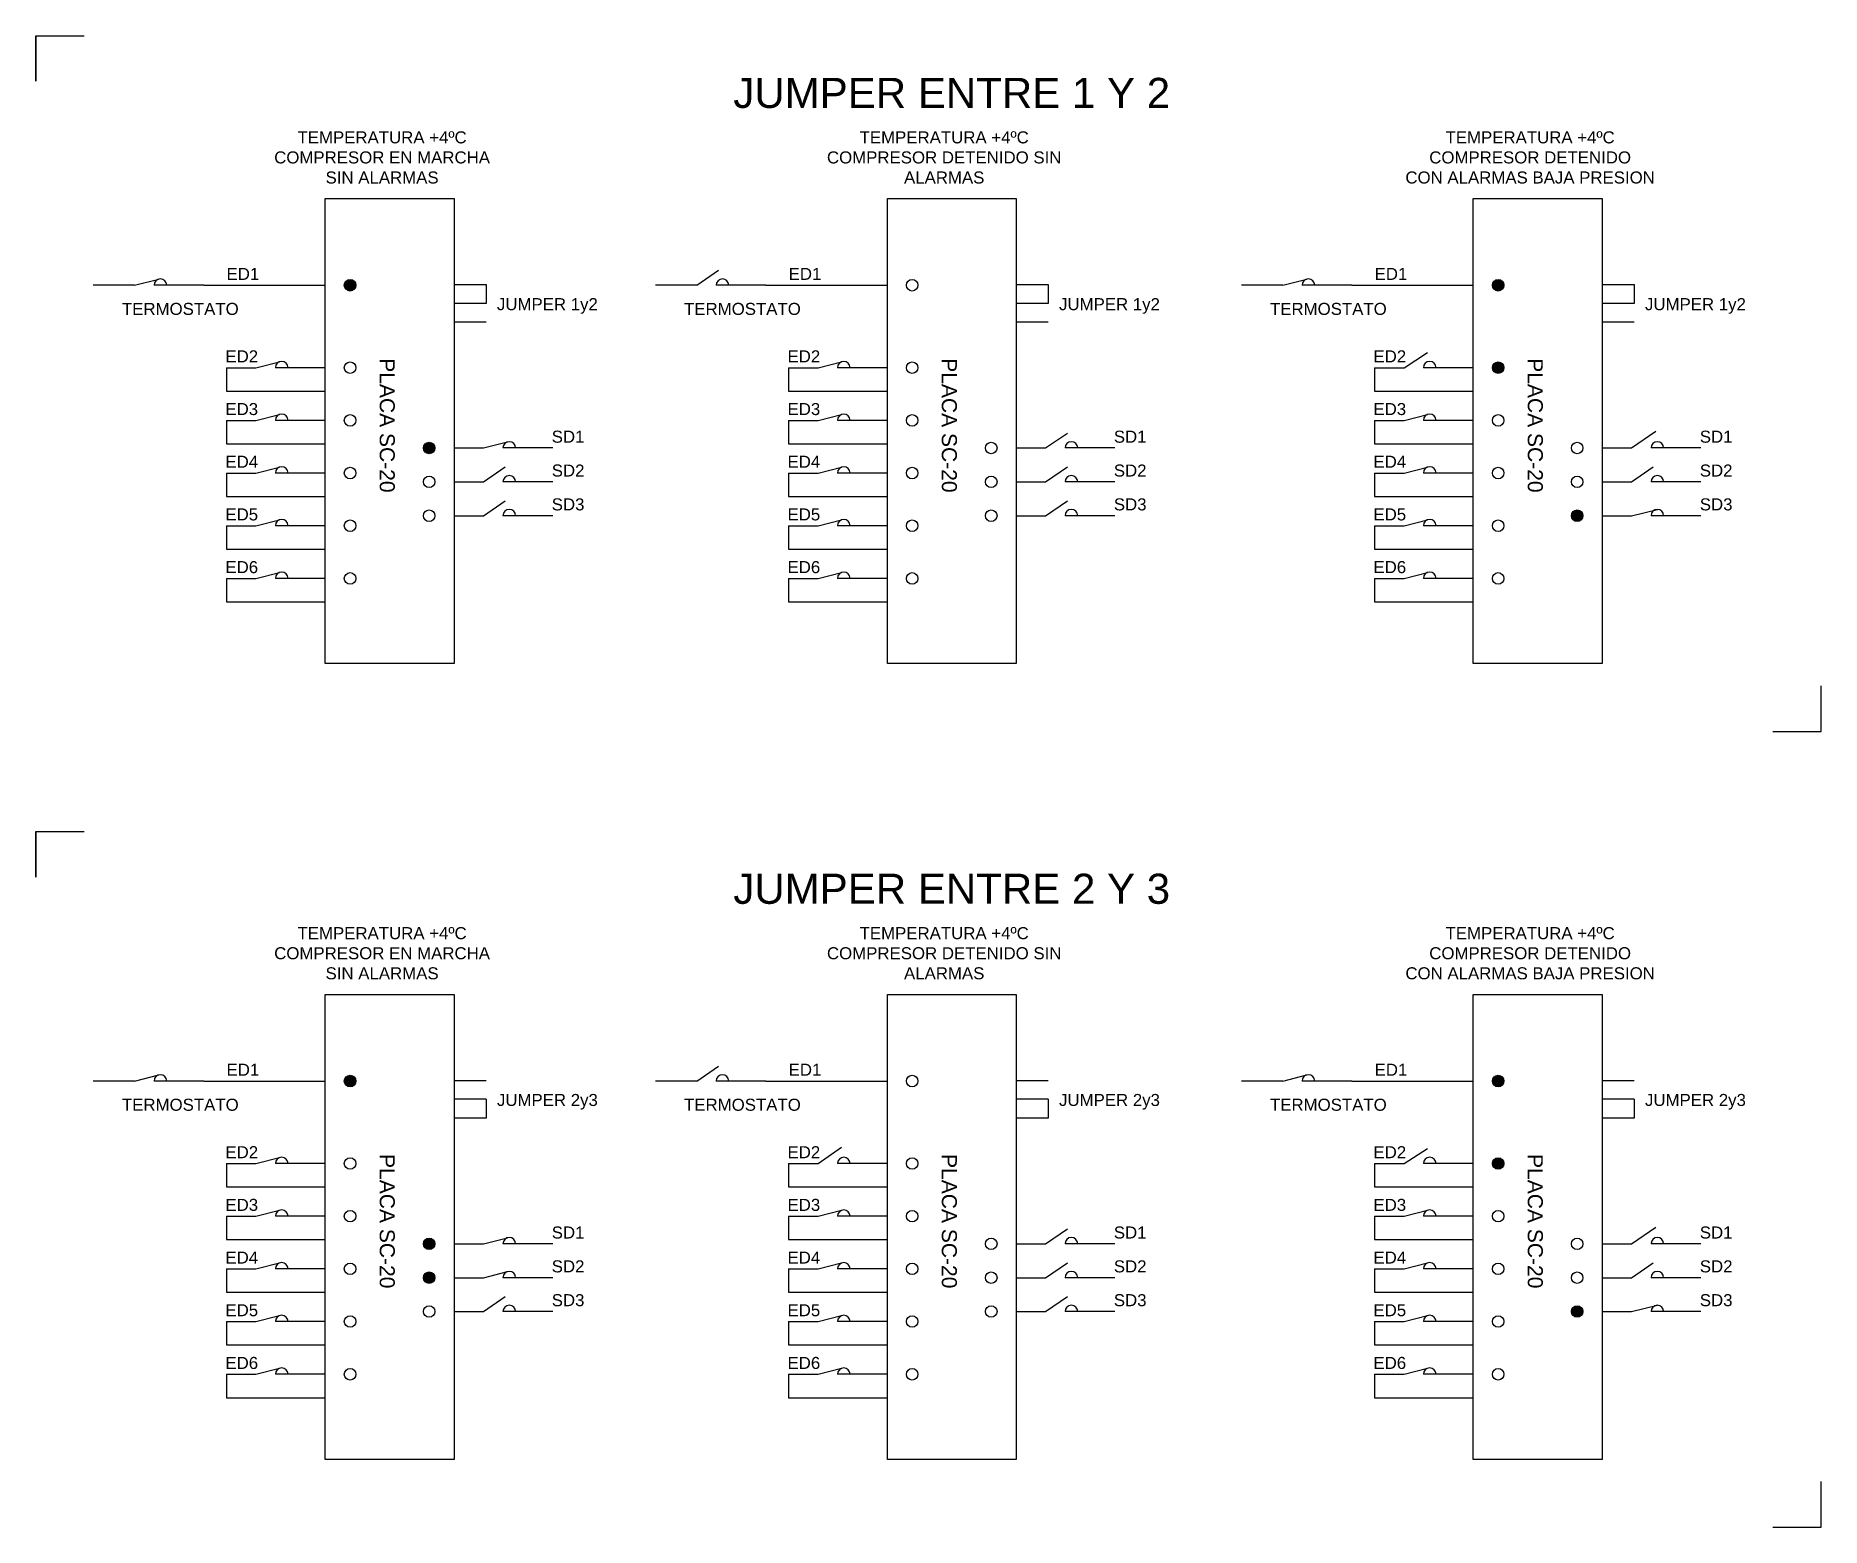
# Model space of a CAD drawing. Header units: millimetres. Extents: x -118 to 1430, y 370 to 1370.
# Drawn here: x 526 to 1120, y 875 to 1370 of the extents above; entities that cross this region are included whole.
import ezdxf

# ---------------------------------------------------------------- set-up
doc = ezdxf.new("R2010")
doc.units = ezdxf.units.MM
doc.layers.add('Z100', color=9, linetype='Continuous', plot=False)
doc.styles.get("Standard").update_dxf_attribs({"font": 'arial.ttf'})

msp = doc.modelspace()

# ---------------------------------------------------------------- texts
for s, width, insert, char_height, attachment_point in [('JUMPER ENTRE 1 Y 2', 237.8023, (830.88, 1351.2), 10, 5), ('TEMPERATURA +4ºC\\PCOMPRESOR EN MARCHA\\PSIN ALARMAS', 89.9328, (641.59, 1329.81), 4, 5), ('TEMPERATURA +4ºC\\PCOMPRESOR DETENIDO SIN ALARMAS', 89.9328, (828.38, 1329.81), 4, 5), ('TEMPERATURA +4ºC\\PCOMPRESOR DETENIDO\\PCON ALARMAS BAJA PRESION', 89.9328, (1023.09, 1329.81), 4, 5), ('ED1', 26.8139, (589.9, 1293.13), 4, 1), ('ED1', 26.8139, (776.69, 1293.13), 4, 1), ('ED1', 26.8139, (971.4, 1293.13), 4, 1), ('JUMPER 1y2', 36.5599, (679.75, 1283.08), 4, 1), ('JUMPER 1y2', 36.5599, (866.54, 1283.08), 4, 1), ('JUMPER 1y2', 36.5599, (1061.26, 1283.08), 4, 1), ('TERMOSTATO', 26.8139, (555.14, 1281.51), 4, 1), ('TERMOSTATO', 26.8139, (741.93, 1281.51), 4, 1), ('TERMOSTATO', 26.8139, (936.64, 1281.51), 4, 1), ('ED2', 26.8139, (589.52, 1265.74), 4, 1), ('ED2', 26.8139, (776.31, 1265.74), 4, 1), ('ED2', 26.8139, (971.02, 1265.74), 4, 1), ('ED3', 26.8139, (589.52, 1248.23), 4, 1), ('ED3', 26.8139, (776.31, 1248.23), 4, 1), ('ED3', 26.8139, (971.02, 1248.23), 4, 1), ('SD1', 26.8139, (697.96, 1239.05), 4, 1), ('SD1', 26.8139, (884.75, 1239.05), 4, 1), ('SD1', 26.8139, (1079.47, 1239.05), 4, 1), ('ED4', 26.8139, (589.52, 1230.72), 4, 1), ('ED4', 26.8139, (776.31, 1230.72), 4, 1), ('ED4', 26.8139, (971.02, 1230.72), 4, 1), ('SD2', 26.8139, (697.96, 1227.8), 4, 1), ('SD2', 26.8139, (884.75, 1227.8), 4, 1), ('SD2', 26.8139, (1079.47, 1227.8), 4, 1), ('SD3', 26.8139, (697.96, 1216.56), 4, 1), ('SD3', 26.8139, (884.75, 1216.56), 4, 1), ('SD3', 26.8139, (1079.47, 1216.56), 4, 1), ('ED5', 26.8139, (589.52, 1213.22), 4, 1), ('ED5', 26.8139, (776.31, 1213.22), 4, 1), ('ED5', 26.8139, (971.02, 1213.22), 4, 1), ('ED6', 26.8139, (589.52, 1195.71), 4, 1), ('ED6', 26.8139, (776.31, 1195.71), 4, 1), ('ED6', 26.8139, (971.02, 1195.71), 4, 1), ('JUMPER ENTRE 2 Y 3', 237.8023, (830.88, 1086.77), 10, 5), ('TEMPERATURA +4ºC\\PCOMPRESOR EN MARCHA\\PSIN ALARMAS', 89.9328, (641.59, 1065.39), 4, 5), ('TEMPERATURA +4ºC\\PCOMPRESOR DETENIDO SIN ALARMAS', 89.9328, (828.38, 1065.39), 4, 5), ('TEMPERATURA +4ºC\\PCOMPRESOR DETENIDO\\PCON ALARMAS BAJA PRESION', 89.9328, (1023.09, 1065.39), 4, 5), ('ED1', 26.8139, (589.9, 1028.71), 4, 1), ('ED1', 26.8139, (776.69, 1028.71), 4, 1), ('ED1', 26.8139, (971.4, 1028.71), 4, 1), ('TERMOSTATO', 26.8139, (555.14, 1017.08), 4, 1), ('JUMPER 2y3', 36.5599, (679.75, 1018.66), 4, 1), ('TERMOSTATO', 26.8139, (741.93, 1017.08), 4, 1), ('JUMPER 2y3', 36.5599, (866.54, 1018.66), 4, 1), ('TERMOSTATO', 26.8139, (936.64, 1017.08), 4, 1), ('JUMPER 2y3', 36.5599, (1061.26, 1018.66), 4, 1), ('ED2', 26.8139, (589.52, 1001.31), 4, 1), ('ED2', 26.8139, (776.31, 1001.31), 4, 1), ('ED2', 26.8139, (971.02, 1001.31), 4, 1), ('ED3', 26.8139, (589.52, 983.81), 4, 1), ('ED3', 26.8139, (776.31, 983.81), 4, 1), ('ED3', 26.8139, (971.02, 983.81), 4, 1), ('SD1', 26.8139, (697.96, 974.63), 4, 1), ('SD1', 26.8139, (884.75, 974.63), 4, 1), ('SD1', 26.8139, (1079.47, 974.63), 4, 1), ('ED4', 26.8139, (589.52, 966.3), 4, 1), ('SD2', 26.8139, (697.96, 963.38), 4, 1), ('ED4', 26.8139, (776.31, 966.3), 4, 1), ('SD2', 26.8139, (884.75, 963.38), 4, 1), ('ED4', 26.8139, (971.02, 966.3), 4, 1), ('SD2', 26.8139, (1079.47, 963.38), 4, 1), ('SD3', 26.8139, (697.96, 952.14), 4, 1), ('SD3', 26.8139, (884.75, 952.14), 4, 1), ('SD3', 26.8139, (1079.47, 952.14), 4, 1), ('ED5', 26.8139, (589.52, 948.8), 4, 1), ('ED5', 26.8139, (776.31, 948.8), 4, 1), ('ED5', 26.8139, (971.02, 948.8), 4, 1), ('ED6', 26.8139, (589.52, 931.29), 4, 1), ('ED6', 26.8139, (776.31, 931.29), 4, 1), ('ED6', 26.8139, (971.02, 931.29), 4, 1)]:
    msp.add_mtext_dynamic_manual_height_columns(s, width=width, gutter_width=12.5, heights=[0], dxfattribs=dict(insert=insert, char_height=char_height, attachment_point=attachment_point))
at = {"char_height": 5, "attachment_point": 1, "rotation": 270}
for insert in [(645.8, 1269.48), (832.59, 1269.48), (1027.31, 1269.48), (645.8, 1005.05), (832.59, 1005.05), (1027.31, 1005.05)]:
    msp.add_mtext_dynamic_manual_height_columns('\\pi6.3607;PLACA SC-20', width=56.4935, gutter_width=12.5, heights=[33.31], dxfattribs=dict(at, insert=insert))

# ---------------------------------------------------------------- hatches: boundary and pattern name
h = msp.add_hatch(color=1)
h.dxf.hatch_style = 1
h.paths.add_polyline_path([(632.89, 1287.37, 1), (629.04, 1287.37, 1)])
h = msp.add_hatch(color=1)
h.dxf.hatch_style = 1
h.paths.add_polyline_path([(1014.39, 1287.37, 1), (1010.55, 1287.37, 1)])
h = msp.add_hatch(color=1)
h.dxf.hatch_style = 1
h.paths.add_polyline_path([(1014.39, 1259.98, 1), (1010.55, 1259.98, 1)])
h = msp.add_hatch(color=1)
h.dxf.hatch_style = 1
h.paths.add_polyline_path([(659.14, 1233.29, 1), (655.3, 1233.29, 1)])
h = msp.add_hatch(color=1)
h.dxf.hatch_style = 1
h.paths.add_polyline_path([(1040.65, 1210.8, 1), (1036.8, 1210.8, 1)])
h = msp.add_hatch(color=1)
h.dxf.hatch_style = 1
h.paths.add_polyline_path([(632.89, 1022.95, 1), (629.04, 1022.95, 1)])
h = msp.add_hatch(color=1)
h.dxf.hatch_style = 1
h.paths.add_polyline_path([(1014.39, 1022.95, 1), (1010.55, 1022.95, 1)])
h = msp.add_hatch(color=1)
h.dxf.hatch_style = 1
h.paths.add_polyline_path([(1014.39, 995.55, 1), (1010.55, 995.55, 1)])
h = msp.add_hatch(color=1)
h.dxf.hatch_style = 1
h.paths.add_polyline_path([(659.14, 968.87, 1), (655.3, 968.87, 1)])
h = msp.add_hatch(color=1)
h.dxf.hatch_style = 1
h.paths.add_polyline_path([(659.14, 957.62, 1), (655.3, 957.62, 1)])
h = msp.add_hatch(color=1)
h.dxf.hatch_style = 1
h.paths.add_polyline_path([(1040.65, 946.38, 1), (1036.8, 946.38, 1)])

# ---------------------------------------------------------------- linework, layer by layer
for p, q in [((665.49, 1316.17), (665.49, 1161.65)), ((852.28, 1316.17), (852.28, 1161.65)), ((1046.99, 1316.17), (1046.99, 1161.65)), ((559.35, 1287.37), (567.36, 1289.4)), ((665.49, 1287.59), (676.12, 1287.59)), ((676.12, 1287.59), (676.12, 1281.32)), ((746.14, 1287.37), (753.36, 1292.34)), ((852.28, 1287.59), (862.91, 1287.59)), ((862.91, 1287.59), (862.91, 1281.32)), ((940.86, 1287.37), (948.87, 1289.4)), ((1046.99, 1287.59), (1057.63, 1287.59)), ((1057.63, 1287.59), (1057.63, 1281.32)), ((559.35, 1287.37), (545.62, 1287.37)), ((582.37, 1287.37), (565.81, 1287.37)), ((582.37, 1287.37), (622.7, 1287.37)), ((746.14, 1287.37), (732.41, 1287.37)), ((769.16, 1287.37), (752.6, 1287.37)), ((769.16, 1287.37), (809.49, 1287.37)), ((940.86, 1287.37), (927.13, 1287.37)), ((963.88, 1287.37), (947.31, 1287.37)), ((963.88, 1287.37), (1004.2, 1287.37)), ((676.12, 1281.32), (665.49, 1281.32)), ((862.91, 1281.32), (852.28, 1281.32)), ((1057.63, 1281.32), (1046.99, 1281.32)), ((676.12, 1275.05), (665.49, 1275.05)), ((862.91, 1275.05), (852.28, 1275.05)), ((1057.63, 1275.05), (1046.99, 1275.05)), ((981.18, 1259.98), (989.02, 1265.01)), ((589.87, 1259.98), (599.68, 1259.98)), ((589.87, 1259.98), (589.87, 1252.19)), ((599.68, 1259.98), (607.51, 1261.95)), ((622.7, 1259.98), (606.13, 1259.98)), ((776.66, 1259.98), (786.47, 1259.98)), ((776.66, 1259.98), (776.66, 1252.19)), ((786.47, 1259.98), (794.3, 1261.95)), ((809.49, 1259.98), (792.92, 1259.98)), ((971.37, 1259.98), (981.18, 1259.98)), ((971.37, 1259.98), (971.37, 1252.19)), ((1004.2, 1259.98), (987.64, 1259.98)), ((589.87, 1252.19), (622.7, 1252.19)), ((776.66, 1252.19), (809.49, 1252.19)), ((971.37, 1252.19), (1004.2, 1252.19)), ((589.87, 1242.47), (599.68, 1242.47)), ((589.87, 1242.47), (589.87, 1234.68)), ((599.68, 1242.47), (607.51, 1244.44)), ((622.7, 1242.47), (606.13, 1242.47)), ((776.66, 1242.47), (786.47, 1242.47)), ((776.66, 1242.47), (776.66, 1234.68)), ((786.47, 1242.47), (794.3, 1244.44)), ((809.49, 1242.47), (792.92, 1242.47)), ((971.37, 1242.47), (981.18, 1242.47)), ((971.37, 1242.47), (971.37, 1234.68)), ((981.18, 1242.47), (989.02, 1244.44)), ((1004.2, 1242.47), (987.64, 1242.47)), ((589.87, 1234.68), (622.7, 1234.68)), ((675.3, 1233.29), (683.31, 1235.32)), ((776.66, 1234.68), (809.49, 1234.68)), ((862.09, 1233.29), (869.31, 1238.25)), ((971.37, 1234.68), (1004.2, 1234.68)), ((1056.8, 1233.29), (1064.81, 1238.87)), ((665.49, 1233.29), (675.3, 1233.29)), ((698.32, 1233.29), (681.75, 1233.29)), ((852.28, 1233.29), (862.09, 1233.29)), ((885.11, 1233.29), (868.54, 1233.29)), ((1046.99, 1233.29), (1056.8, 1233.29)), ((1079.82, 1233.29), (1063.26, 1233.29)), ((589.87, 1224.96), (599.68, 1224.96)), ((589.87, 1224.96), (589.87, 1217.17)), ((599.68, 1224.96), (607.51, 1226.94)), ((622.7, 1224.96), (606.13, 1224.96)), ((675.3, 1222.04), (682.52, 1227.01)), ((776.66, 1224.96), (786.47, 1224.96)), ((776.66, 1224.96), (776.66, 1217.17)), ((786.47, 1224.96), (794.3, 1226.94)), ((809.49, 1224.96), (792.92, 1224.96)), ((862.09, 1222.04), (869.31, 1227.01)), ((971.37, 1224.96), (981.18, 1224.96)), ((971.37, 1224.96), (971.37, 1217.17)), ((981.18, 1224.96), (989.02, 1226.94)), ((1004.2, 1224.96), (987.64, 1224.96)), ((1056.8, 1222.04), (1064.02, 1227.01)), ((589.87, 1217.17), (622.7, 1217.17)), ((665.49, 1222.04), (675.3, 1222.04)), ((698.32, 1222.04), (681.75, 1222.04)), ((776.66, 1217.17), (809.49, 1217.17)), ((852.28, 1222.04), (862.09, 1222.04)), ((885.11, 1222.04), (868.54, 1222.04)), ((971.37, 1217.17), (1004.2, 1217.17)), ((1046.99, 1222.04), (1056.8, 1222.04)), ((1079.82, 1222.04), (1063.26, 1222.04)), ((665.49, 1210.8), (675.3, 1210.8)), ((675.3, 1210.8), (682.52, 1215.76)), ((698.32, 1210.8), (681.75, 1210.8)), ((852.28, 1210.8), (862.09, 1210.8)), ((862.09, 1210.8), (869.31, 1215.76)), ((885.11, 1210.8), (868.54, 1210.8)), ((1046.99, 1210.8), (1056.8, 1210.8)), ((1056.8, 1210.8), (1065.36, 1212.9)), ((1079.82, 1210.8), (1063.26, 1210.8)), ((589.87, 1207.46), (599.68, 1207.46)), ((589.87, 1207.46), (589.87, 1199.67)), ((599.68, 1207.46), (607.51, 1209.43)), ((622.7, 1207.46), (606.13, 1207.46)), ((776.66, 1207.46), (786.47, 1207.46)), ((776.66, 1207.46), (776.66, 1199.67)), ((786.47, 1207.46), (794.3, 1209.43)), ((809.49, 1207.46), (792.92, 1207.46)), ((971.37, 1207.46), (981.18, 1207.46)), ((971.37, 1207.46), (971.37, 1199.67)), ((981.18, 1207.46), (989.02, 1209.43)), ((1004.2, 1207.46), (987.64, 1207.46)), ((589.87, 1199.67), (622.7, 1199.67)), ((776.66, 1199.67), (809.49, 1199.67)), ((971.37, 1199.67), (1004.2, 1199.67)), ((589.87, 1189.95), (599.68, 1189.95)), ((589.87, 1189.95), (589.87, 1182.16)), ((599.68, 1189.95), (607.51, 1191.93)), ((622.7, 1189.95), (606.13, 1189.95)), ((776.66, 1189.95), (786.47, 1189.95)), ((776.66, 1189.95), (776.66, 1182.16)), ((786.47, 1189.95), (794.3, 1191.93)), ((809.49, 1189.95), (792.92, 1189.95)), ((971.37, 1189.95), (981.18, 1189.95)), ((971.37, 1189.95), (971.37, 1182.16)), ((981.18, 1189.95), (989.02, 1191.93)), ((1004.2, 1189.95), (987.64, 1189.95)), ((589.87, 1182.16), (622.7, 1182.16)), ((776.66, 1182.16), (809.49, 1182.16)), ((971.37, 1182.16), (1004.2, 1182.16)), ((665.49, 1051.75), (665.49, 897.23)), ((852.28, 1051.75), (852.28, 897.23)), ((1046.99, 1051.75), (1046.99, 897.23)), ((746.14, 1022.95), (753.36, 1027.91)), ((559.35, 1022.95), (545.62, 1022.95)), ((559.35, 1022.95), (567.36, 1024.98)), ((582.37, 1022.95), (565.81, 1022.95)), ((582.37, 1022.95), (622.7, 1022.95)), ((665.49, 1023.17), (676.12, 1023.17)), ((746.14, 1022.95), (732.41, 1022.95)), ((769.16, 1022.95), (752.6, 1022.95)), ((769.16, 1022.95), (809.49, 1022.95)), ((852.28, 1023.17), (862.91, 1023.17)), ((940.86, 1022.95), (927.13, 1022.95)), ((940.86, 1022.95), (948.87, 1024.98)), ((963.88, 1022.95), (947.31, 1022.95)), ((963.88, 1022.95), (1004.2, 1022.95)), ((1046.99, 1023.17), (1057.63, 1023.17)), ((676.12, 1016.9), (665.49, 1016.9)), ((676.12, 1016.9), (676.12, 1010.62)), ((862.91, 1016.9), (852.28, 1016.9)), ((862.91, 1016.9), (862.91, 1010.62)), ((1057.63, 1016.9), (1046.99, 1016.9)), ((1057.63, 1016.9), (1057.63, 1010.62)), ((676.12, 1010.62), (665.49, 1010.62)), ((862.91, 1010.62), (852.28, 1010.62)), ((1057.63, 1010.62), (1046.99, 1010.62)), ((599.68, 995.55), (607.51, 997.53)), ((786.47, 995.55), (794.3, 1000.99)), ((981.18, 995.55), (989.02, 1000.58)), ((589.87, 995.55), (599.68, 995.55)), ((589.87, 995.55), (589.87, 987.76)), ((622.7, 995.55), (606.13, 995.55)), ((776.66, 995.55), (786.47, 995.55)), ((776.66, 995.55), (776.66, 987.76)), ((809.49, 995.55), (792.92, 995.55)), ((971.37, 995.55), (981.18, 995.55)), ((971.37, 995.55), (971.37, 987.76)), ((1004.2, 995.55), (987.64, 995.55)), ((589.87, 987.76), (622.7, 987.76)), ((776.66, 987.76), (809.49, 987.76)), ((971.37, 987.76), (1004.2, 987.76)), ((599.68, 978.05), (607.51, 980.02)), ((786.47, 978.05), (794.3, 980.02)), ((981.18, 978.05), (989.02, 980.02)), ((589.87, 978.05), (599.68, 978.05)), ((589.87, 978.05), (589.87, 970.26)), ((622.7, 978.05), (606.13, 978.05)), ((776.66, 978.05), (786.47, 978.05)), ((776.66, 978.05), (776.66, 970.26)), ((809.49, 978.05), (792.92, 978.05)), ((862.09, 968.87), (869.31, 973.83)), ((971.37, 978.05), (981.18, 978.05)), ((971.37, 978.05), (971.37, 970.26)), ((1004.2, 978.05), (987.64, 978.05)), ((1056.8, 968.87), (1064.81, 974.45)), ((589.87, 970.26), (622.7, 970.26)), ((665.49, 968.87), (675.3, 968.87)), ((675.3, 968.87), (683.31, 970.89)), ((698.32, 968.87), (681.75, 968.87)), ((776.66, 970.26), (809.49, 970.26)), ((852.28, 968.87), (862.09, 968.87)), ((885.11, 968.87), (868.54, 968.87)), ((971.37, 970.26), (1004.2, 970.26)), ((1046.99, 968.87), (1056.8, 968.87)), ((1079.82, 968.87), (1063.26, 968.87)), ((599.68, 960.54), (607.51, 962.51)), ((786.47, 960.54), (794.3, 962.51)), ((862.09, 957.62), (869.31, 962.58)), ((981.18, 960.54), (989.02, 962.51)), ((1056.8, 957.62), (1064.02, 962.58)), ((589.87, 960.54), (599.68, 960.54)), ((589.87, 960.54), (589.87, 952.75)), ((622.7, 960.54), (606.13, 960.54)), ((665.49, 957.62), (675.3, 957.62)), ((675.3, 957.62), (683.23, 959.62)), ((698.32, 957.62), (681.75, 957.62)), ((776.66, 960.54), (786.47, 960.54)), ((776.66, 960.54), (776.66, 952.75)), ((809.49, 960.54), (792.92, 960.54)), ((852.28, 957.62), (862.09, 957.62)), ((885.11, 957.62), (868.54, 957.62)), ((971.37, 960.54), (981.18, 960.54)), ((971.37, 960.54), (971.37, 952.75)), ((1004.2, 960.54), (987.64, 960.54)), ((1046.99, 957.62), (1056.8, 957.62)), ((1079.82, 957.62), (1063.26, 957.62)), ((589.87, 952.75), (622.7, 952.75)), ((675.3, 946.38), (682.52, 951.34)), ((776.66, 952.75), (809.49, 952.75)), ((862.09, 946.38), (869.31, 951.34)), ((971.37, 952.75), (1004.2, 952.75)), ((599.68, 943.04), (607.51, 945.01)), ((665.49, 946.38), (675.3, 946.38)), ((698.32, 946.38), (681.75, 946.38)), ((786.47, 943.04), (794.3, 945.01)), ((852.28, 946.38), (862.09, 946.38)), ((885.11, 946.38), (868.54, 946.38)), ((981.18, 943.04), (989.02, 945.01)), ((1046.99, 946.38), (1056.8, 946.38)), ((1056.8, 946.38), (1065.36, 948.48)), ((1079.82, 946.38), (1063.26, 946.38)), ((589.87, 943.04), (599.68, 943.04)), ((589.87, 943.04), (589.87, 935.25)), ((622.7, 943.04), (606.13, 943.04)), ((776.66, 943.04), (786.47, 943.04)), ((776.66, 943.04), (776.66, 935.25)), ((809.49, 943.04), (792.92, 943.04)), ((971.37, 943.04), (981.18, 943.04)), ((971.37, 943.04), (971.37, 935.25)), ((1004.2, 943.04), (987.64, 943.04)), ((589.87, 935.25), (622.7, 935.25)), ((776.66, 935.25), (809.49, 935.25)), ((971.37, 935.25), (1004.2, 935.25)), ((599.68, 925.53), (607.51, 927.5)), ((786.47, 925.53), (794.3, 927.5)), ((981.18, 925.53), (989.02, 927.5)), ((589.87, 925.53), (599.68, 925.53)), ((589.87, 925.53), (589.87, 917.74)), ((622.7, 925.53), (606.13, 925.53)), ((776.66, 925.53), (786.47, 925.53)), ((776.66, 925.53), (776.66, 917.74)), ((809.49, 925.53), (792.92, 925.53)), ((971.37, 925.53), (981.18, 925.53)), ((971.37, 925.53), (971.37, 917.74)), ((1004.2, 925.53), (987.64, 925.53)), ((589.87, 917.74), (622.7, 917.74)), ((776.66, 917.74), (809.49, 917.74)), ((971.37, 917.74), (1004.2, 917.74))]:
    msp.add_line(p, q)
for points in [[(622.7, 1316.17), (665.49, 1316.17), (665.49, 1161.65), (622.7, 1161.65)], [(809.49, 1316.17), (852.28, 1316.17), (852.28, 1161.65), (809.49, 1161.65)], [(1004.2, 1316.17), (1046.99, 1316.17), (1046.99, 1161.65), (1004.2, 1161.65)], [(622.7, 1051.75), (665.49, 1051.75), (665.49, 897.23), (622.7, 897.23)], [(809.49, 1051.75), (852.28, 1051.75), (852.28, 897.23), (809.49, 897.23)], [(1004.2, 1051.75), (1046.99, 1051.75), (1046.99, 897.23), (1004.2, 897.23)]]:
    msp.add_lwpolyline(points, close=True)
at = {"color": 1}
for centre in [(630.96, 1287.37), (1012.47, 1287.37), (657.22, 1233.29), (1038.73, 1210.8), (630.96, 1022.95), (1012.47, 1022.95), (657.22, 968.87), (1038.73, 946.38)]:
    msp.add_circle(centre, 1.92, dxfattribs=at)
for centre in [(817.75, 1287.37), (1012.47, 1287.37), (630.96, 1259.98), (817.75, 1259.98), (1012.47, 1259.98), (630.96, 1242.47), (817.75, 1242.47), (1012.47, 1242.47), (657.22, 1233.29), (844.01, 1233.29), (1038.73, 1233.29), (630.96, 1224.96), (657.22, 1222.04), (817.75, 1224.96), (844.01, 1222.04), (1012.47, 1224.96), (1038.73, 1222.04), (657.22, 1210.8), (844.01, 1210.8), (1038.73, 1210.8), (630.96, 1207.46), (817.75, 1207.46), (1012.47, 1207.46), (630.96, 1189.95), (817.75, 1189.95), (1012.47, 1189.95), (817.75, 1022.95), (1012.47, 1022.95), (630.96, 995.55), (817.75, 995.55), (1012.47, 995.55), (630.96, 978.05), (817.75, 978.05), (1012.47, 978.05), (657.22, 968.87), (844.01, 968.87), (1038.73, 968.87), (630.96, 960.54), (817.75, 960.54), (1012.47, 960.54), (657.22, 957.62), (844.01, 957.62), (1038.73, 957.62), (630.96, 943.04), (657.22, 946.38), (817.75, 943.04), (844.01, 946.38), (1012.47, 943.04), (1038.73, 946.38), (630.96, 925.53), (817.75, 925.53), (1012.47, 925.53)]:
    msp.add_circle(centre, 1.92)
for centre in [(567.91, 1287.37), (754.7, 1287.37), (949.41, 1287.37), (608.23, 1259.98), (795.02, 1259.98), (989.74, 1259.98), (608.23, 1242.47), (795.02, 1242.47), (989.74, 1242.47), (683.85, 1233.29), (870.64, 1233.29), (1065.36, 1233.29), (608.23, 1224.96), (683.85, 1222.04), (795.02, 1224.96), (870.64, 1222.04), (989.74, 1224.96), (1065.36, 1222.04), (683.85, 1210.8), (870.64, 1210.8), (1065.36, 1210.8), (608.23, 1207.46), (795.02, 1207.46), (989.74, 1207.46), (608.23, 1189.95), (795.02, 1189.95), (989.74, 1189.95), (567.91, 1022.95), (754.7, 1022.95), (949.41, 1022.95), (608.23, 995.55), (795.02, 995.55), (989.74, 995.55), (608.23, 978.05), (795.02, 978.05), (989.74, 978.05), (683.85, 968.87), (870.64, 968.87), (1065.36, 968.87), (608.23, 960.54), (795.02, 960.54), (989.74, 960.54), (683.85, 957.62), (870.64, 957.62), (1065.36, 957.62), (608.23, 943.04), (683.85, 946.38), (795.02, 943.04), (870.64, 946.38), (989.74, 943.04), (1065.36, 946.38), (608.23, 925.53), (795.02, 925.53), (989.74, 925.53)]:
    msp.add_arc(centre, 2.1, 0, 180)
at = {"layer": 'Z100'}
for p, q in [((526.49, 1370.28), (542.54, 1370.28)), ((526.49, 1355.12), (526.49, 1370.28)), ((526.49, 1370.28), (526.49, 1355.12)), ((526.49, 1370.28), (526.49, 1355.12)), ((1119.84, 1139.1), (1119.84, 1154.26)), ((1103.79, 1139.1), (1119.84, 1139.1)), ((526.49, 1105.85), (542.54, 1105.85)), ((526.49, 1090.7), (526.49, 1105.85)), ((526.49, 1105.85), (526.49, 1090.7)), ((526.49, 1105.85), (526.49, 1090.7)), ((1119.84, 874.68), (1119.84, 889.84)), ((1103.79, 874.68), (1119.84, 874.68))]:
    msp.add_line(p, q, dxfattribs=at)

msp.set_redraw_order([(e.dxf.handle, doc.entitydb.next_handle()) for e in msp.query("TEXT MTEXT ATTDEF DIMENSION ARC_DIMENSION")])  # texts and dimensions are drawn at this point

doc.saveas('drawing.dxf')
